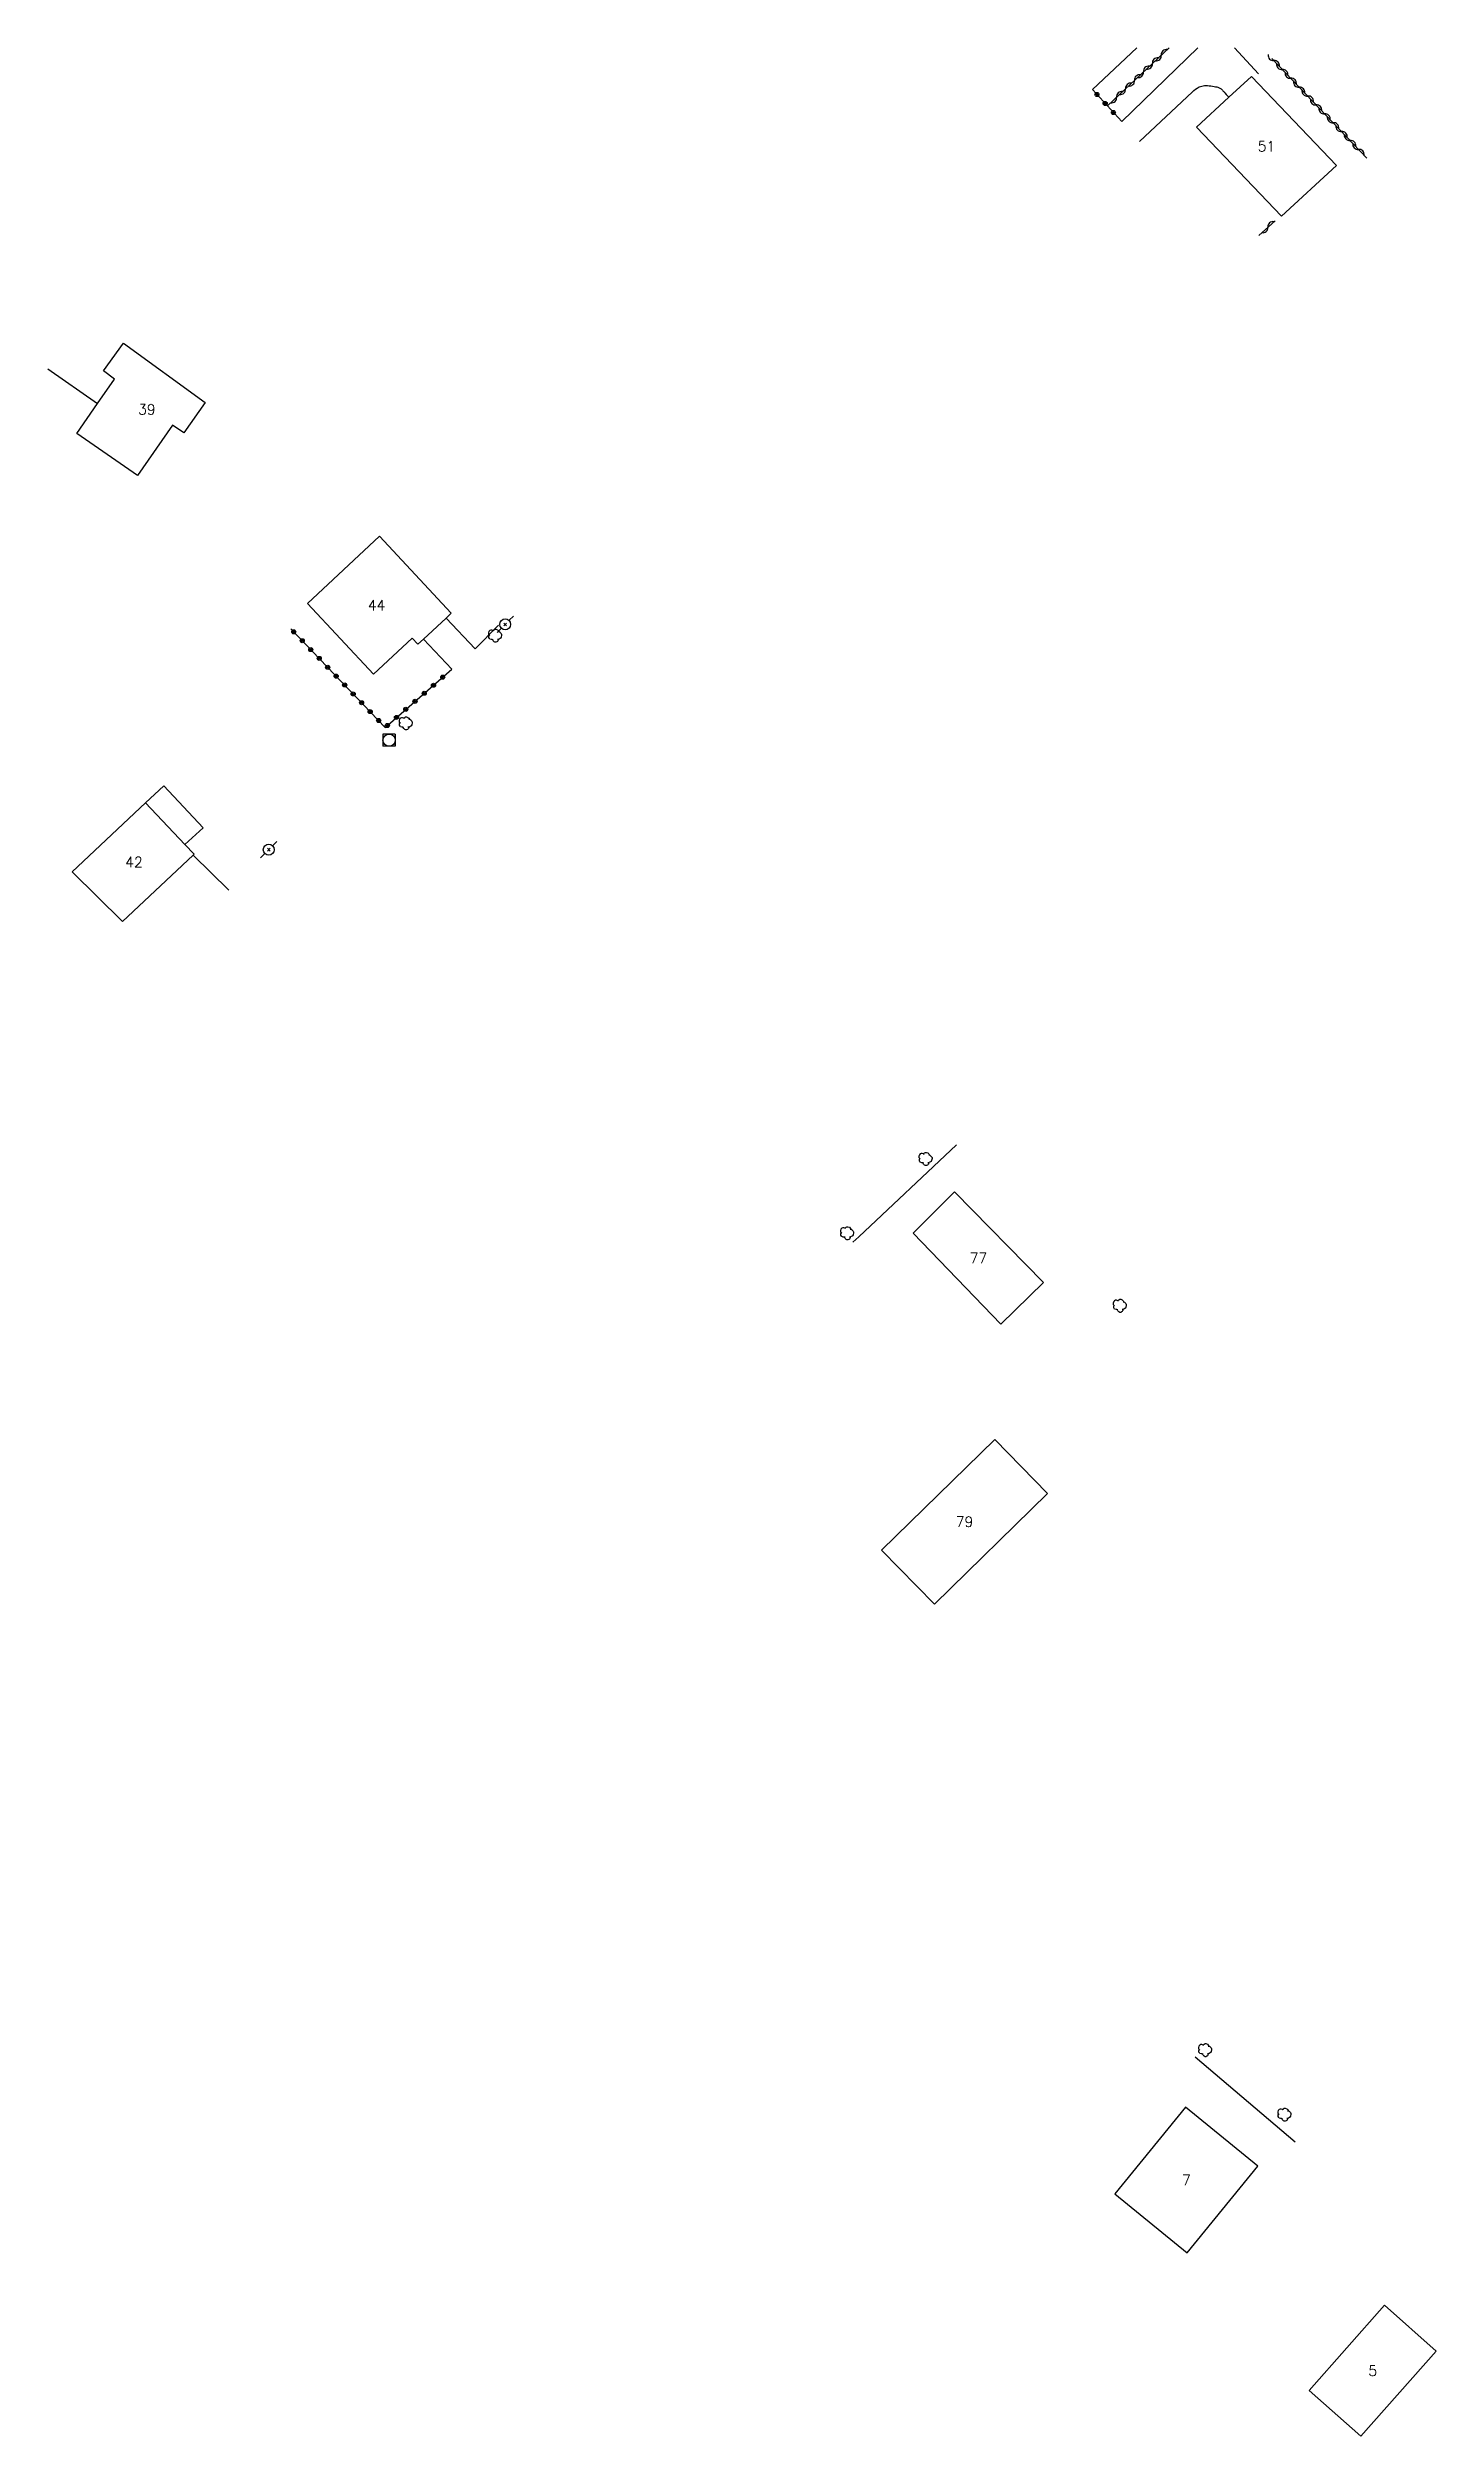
# Model space of a CAD drawing. Header units: millimetres. Extents: x 122999 to 123962, y 124009 to 125000.
# Drawn here: x 123538.1 to 123707.9, y 124707.9 to 125000 of the extents above; entities that cross this region are included whole.
import ezdxf
from ezdxf.enums import TextEntityAlignment as Align

# ---------------------------------------------------------------- set-up
doc = ezdxf.new("R2010")
doc.units = ezdxf.units.MM
doc.layers.get('0').update_dxf_attribs({"linetype": 'CONTINUOUS'})
for name, color, linetype in [('W0017', 7, 'CONTINUOUS'), ('W0101', 7, 'CONTINUOUS'), ('W0104', 1, 'CONTINUOUS'), ('W0300', 7, 'CONTINUOUS'), ('W0310', 3, 'CONTINUOUS'), ('W0323', 7, 'CONTINUOUS'), ('W0330', 7, 'CONTINUOUS'), ('W0420', 7, 'CONTINUOUS'), ('W0473', 7, 'CONTINUOUS'), ('W0991', 7, 'CONTINUOUS')]:
    doc.layers.add(name, color=color, linetype=linetype)
doc.styles.get("Standard").update_dxf_attribs({"font": 'romans.shx', "width": 0.85})

msp = doc.modelspace()

# ---------------------------------------------------------------- texts
at = {"layer": 'W0991'}
for s, p in [('51', (123687.15, 124987.96)), ('39', (123550.22, 124955.78)), ('44', (123578.31, 124931.83)), ('42', (123548.64, 124900.42)), ('77', (123651.91, 124852)), ('79', (123650.22, 124819.76)), ('7', (123677.35, 124739.27)), ('5', (123700.14, 124715.94))]:
    msp.add_text(s, height=1.25, dxfattribs=at).set_placement(p, align=Align.MIDDLE_CENTER)

# ---------------------------------------------------------------- blocks, each defined once
blk = doc.blocks.new('T473')
for p, q in [((-0.166667, 0.166667), (0.166667, -0.166667)), ((-0.166667, -0.166667), (0.166667, 0.166667)), ((0.500001, 0.500001), (1.000002, 1.000002)), ((-1.000002, -1.000002), (-0.500001, -0.500001))]:
    blk.add_line(p, q)
blk.add_ellipse((0, 0), major_axis=(0.471405, 0.471405), ratio=1, start_param=5.4977871438, end_param=11.780972451)
blk = doc.blocks.new('T300')
for p, q in [((-0.8, 0.51), (-0.86, 0.34)), ((-0.86, 0.34), (-0.86, 0.17)), ((-0.86, 0.17), (-0.74, 0.06)), ((-0.69, 0.63), (-0.8, 0.51)), ((-0.8, -0.06), (-0.74, 0.06)), ((-0.74, 0.06), (-0.69, 0.11)), ((-0.57, 0.69), (-0.69, 0.63)), ((-0.46, 0.69), (-0.57, 0.69)), ((-0.29, 0.63), (-0.46, 0.69)), ((-0.29, 0.63), (-0.17, 0.74)), ((-0.23, 0.57), (-0.29, 0.63)), ((-0.17, 0.74), (-0.06, 0.8)), ((-0.06, 0.8), (0.06, 0.8)), ((0.06, 0.8), (0.23, 0.74)), ((0.23, 0.74), (0.34, 0.63)), ((0.34, 0.63), (0.4, 0.51)), ((0.46, 0.46), (0.34, 0.46)), ((0.4, 0.51), (0.4, 0.46)), ((0.57, 0.4), (0.46, 0.46)), ((0.57, 0.4), (0.69, 0.29)), ((0.69, 0.29), (0.74, 0.17)), ((0.74, 0.06), (0.69, -0.17)), ((0.74, 0.17), (0.74, 0.06)), ((-0.8, -0.17), (-0.8, -0.06)), ((-0.8, -0.23), (-0.8, -0.17)), ((-0.74, -0.34), (-0.8, -0.23)), ((-0.69, -0.4), (-0.74, -0.34)), ((-0.51, -0.46), (-0.69, -0.4)), ((-0.4, -0.46), (-0.51, -0.46)), ((-0.4, -0.46), (-0.34, -0.46)), ((-0.34, -0.46), (-0.34, -0.4)), ((-0.34, -0.51), (-0.34, -0.46)), ((-0.29, -0.63), (-0.34, -0.51)), ((-0.17, -0.74), (-0.29, -0.63)), ((-0.06, -0.8), (-0.17, -0.74)), ((0.06, -0.8), (-0.06, -0.8)), ((0.17, -0.74), (0.06, -0.8)), ((0.23, -0.69), (0.17, -0.74)), ((0.29, -0.46), (0.23, -0.46)), ((0.29, -0.63), (0.23, -0.69)), ((0.46, -0.4), (0.29, -0.46)), ((0.34, -0.51), (0.29, -0.63)), ((0.34, -0.51), (0.34, -0.46)), ((0.57, -0.34), (0.46, -0.4)), ((0.63, -0.29), (0.57, -0.34)), ((0.69, -0.17), (0.63, -0.29))]:
    blk.add_line(p, q)
blk = doc.blocks.new('T420')
for p, q in [((0.75, 0.75), (-0.75, 0.75)), ((-0.75, 0.75), (-0.75, -0.75)), ((0.75, 0.75), (0.75, -0.75)), ((0.75, -0.75), (-0.75, -0.75))]:
    blk.add_line(p, q)
blk.add_ellipse((0, 0), major_axis=(-0.53, 0.53), ratio=1, start_param=3.926991, end_param=10.210176)
blk = doc.blocks.new('t323o')
at = {"color": 0, "linetype": 'Continuous'}
for radius in [0.25, 0.15]:
    blk.add_circle((0, 0), radius, dxfattribs=at)
blk = doc.blocks.new('t310o')
at = {"color": 0, "linetype": 'Continuous'}
for centre, start, end in [((-0.5, 0.38), 216.8699, 323.1304), ((0.5, -0.37), 36.8699, 143.1303)]:
    blk.add_arc(centre, 0.625, start, end, dxfattribs=at)

# ---------------------------------------------------------------- linework, layer by layer
at = {"layer": 'W0017'}
for points in [[(123665.85, 124994.9), (123671.3, 125000)], [(123678.77, 125000), (123669.45, 124990.98)], [(123686.16, 124996.82), (123683.24, 125000)], [(123671.6, 124988.55), (123678.08, 124994.63), (123678.27, 124994.78), (123678.47, 124994.93), (123678.67, 124995.06), (123678.8, 124995.14), (123678.93, 124995.21), (123679.07, 124995.27), (123679.23, 124995.32), (123679.4, 124995.35), (123679.58, 124995.38), (123679.76, 124995.38), (123679.94, 124995.37), (123680.13, 124995.35), (123680.34, 124995.33), (123680.56, 124995.3), (123680.77, 124995.26), (123680.92, 124995.24), (123681.07, 124995.21), (123681.21, 124995.17), (123681.29, 124995.14), (123681.37, 124995.11), (123681.45, 124995.07), (123681.52, 124995.02), (123681.6, 124994.96), (123681.67, 124994.9), (123681.75, 124994.83), (123681.83, 124994.74), (123681.91, 124994.66), (123681.96, 124994.6), (123682.02, 124994.53), (123682.07, 124994.47), (123682.23, 124994.29), (123682.39, 124994.12), (123682.55, 124993.94)], [(123538.09, 124960.75), (123544.19, 124956.5)], [(123590.36, 124926.52), (123586.8, 124930.27)], [(123587.53, 124924.03), (123584.03, 124927.68)], [(123560.23, 124896.97), (123555.87, 124901.28)]]:
    msp.add_lwpolyline(points, dxfattribs=at)
at = {"layer": 'W0101'}
for points in [[(123688.98, 124979.41), (123678.6, 124990.3), (123682.55, 124993.94), (123685.32, 124996.5), (123695.7, 124985.62)], [(123541.65, 124952.85), (123544.19, 124956.5), (123546.26, 124959.49), (123544.9, 124960.48), (123547.36, 124963.87), (123557.33, 124956.63), (123554.73, 124952.9), (123553.34, 124953.87), (123549.05, 124947.7)], [(123578.66, 124940.26), (123587.43, 124930.86), (123586.8, 124930.27), (123584.03, 124927.68), (123583.36, 124927.06), (123582.66, 124927.81), (123577.93, 124923.4), (123569.87, 124932.05)], [(123550.06, 124907.68), (123554.87, 124902.56), (123555.98, 124901.38), (123555.87, 124901.28), (123547.23, 124893.16), (123541.06, 124899.24)], [(123643.93, 124855.05), (123648.98, 124860.09), (123659.88, 124849.03), (123654.67, 124843.91), (123643.93, 124855.05)], [(123640.08, 124816.28), (123646.54, 124809.69), (123660.37, 124823.23), (123653.91, 124829.83), (123640.08, 124816.28)], [(123668.61, 124737.58), (123677.46, 124730.37), (123686.09, 124740.95), (123677.24, 124748.16), (123668.61, 124737.58)], [(123692.36, 124713.53), (123701.58, 124723.95), (123707.91, 124718.35), (123698.69, 124707.93)]]:
    msp.add_lwpolyline(points, close=True, dxfattribs=at)
at = {"layer": 'W0104'}
msp.add_lwpolyline([(123550.06, 124907.68), (123552.29, 124909.76), (123557.08, 124904.61), (123554.87, 124902.56)], dxfattribs=at)
at = {"layer": 'W0310'}
for points in [[(123675.23, 125000), (123667.73, 124992.93)], [(123699.44, 124986.5), (123687.82, 124998.67)], [(123686.21, 124977.06), (123688.19, 124978.82)]]:
    msp.add_lwpolyline(points, dxfattribs=at)
at = {"layer": 'W0323'}
for points in [[(123669.45, 124990.98), (123665.85, 124994.9)], [(123567.82, 124928.96), (123579.36, 124916.9), (123587.53, 124924.03)]]:
    msp.add_lwpolyline(points, dxfattribs=at)
at = {"layer": 'W0330'}
for points in [[(123590.36, 124926.52), (123593.22, 124929.38)], [(123637.31, 124854.61), (123637.31, 124854.61), (123649.24, 124865.86)], [(123636.56, 124853.94), (123637.31, 124854.61)], [(123678.44, 124754.33), (123690.64, 124743.94)]]:
    msp.add_lwpolyline(points, dxfattribs=at)

# ---------------------------------------------------------------- block references
at = {"layer": 'W0300'}
for p in [(123592.85, 124928.1), (123581.92, 124917.38), (123645.5, 124864.11), (123635.9, 124855.02), (123669.26, 124846.16), (123679.69, 124755.14), (123689.39, 124747.24)]:
    msp.add_blockref('T300', p, dxfattribs=at)
at = {"layer": 'W0310'}
for p, rotation in [((123674.28, 124999.1), 223.2963418194267), ((123688.05, 124998.44), 133.6572868564051), ((123671, 124996.02), 223.2963418194267), ((123672.09, 124997.05), 223.2963418194267), ((123673.19, 124998.08), 223.2963418194267), ((123689.08, 124997.35), 133.6572868564051), ((123690.12, 124996.27), 133.6572868564051), ((123668.82, 124993.96), 223.2963418194267), ((123669.91, 124994.99), 223.2963418194267), ((123691.15, 124995.18), 133.6572868564051), ((123692.19, 124994.1), 133.6572868564051), ((123693.22, 124993.01), 133.6572868564051), ((123694.26, 124991.93), 133.6572868564051), ((123695.29, 124990.84), 133.6572868564051), ((123696.33, 124989.76), 133.6572868564051), ((123697.37, 124988.67), 133.6572868564051), ((123698.4, 124987.58), 133.6572868564051), ((123687.33, 124978.06), 41.66067515590377)]:
    msp.add_blockref('t310o', p, dxfattribs=dict(at, rotation=rotation))
at = {"layer": 'W0323'}
for p, rotation in [((123666.41, 124994.29), 132.4720938393939), ((123667.42, 124993.19), 132.4720938393939), ((123668.43, 124992.08), 132.4720938393939), ((123568.18, 124928.58), 313.7558141886008), ((123569.22, 124927.49), 313.7558141886008), ((123570.26, 124926.41), 313.7558141886008), ((123571.3, 124925.33), 313.7558141886008), ((123572.33, 124924.24), 313.7558141886008), ((123573.37, 124923.16), 313.7558141886008), ((123586.4, 124923.04), 41.10137122766412), ((123574.41, 124922.08), 313.7558141886008), ((123575.45, 124920.99), 313.7558141886008), ((123583.01, 124920.08), 41.10137122766412), ((123584.14, 124921.07), 41.10137122766412), ((123585.27, 124922.05), 41.10137122766412), ((123576.48, 124919.91), 313.7558141886008), ((123577.52, 124918.83), 313.7558141886008), ((123578.56, 124917.74), 313.7558141886008), ((123580.75, 124918.11), 41.10137122766412), ((123581.88, 124919.1), 41.10137122766412), ((123579.62, 124917.12), 41.10137122766412)]:
    msp.add_blockref('t323o', p, dxfattribs=dict(at, rotation=rotation))
at = {"layer": 'W0420'}
msp.add_blockref('T420', (123579.84, 124915.33), dxfattribs=at)
at = {"layer": 'W0473'}
for p in [(123594.04, 124929.49), (123565.12, 124901.94)]:
    msp.add_blockref('T473', p, dxfattribs=at)

msp.set_redraw_order([(e.dxf.handle, doc.entitydb.next_handle()) for e in msp.query("TEXT MTEXT ATTDEF DIMENSION ARC_DIMENSION")])  # texts and dimensions are drawn at this point

doc.saveas('drawing.dxf')
